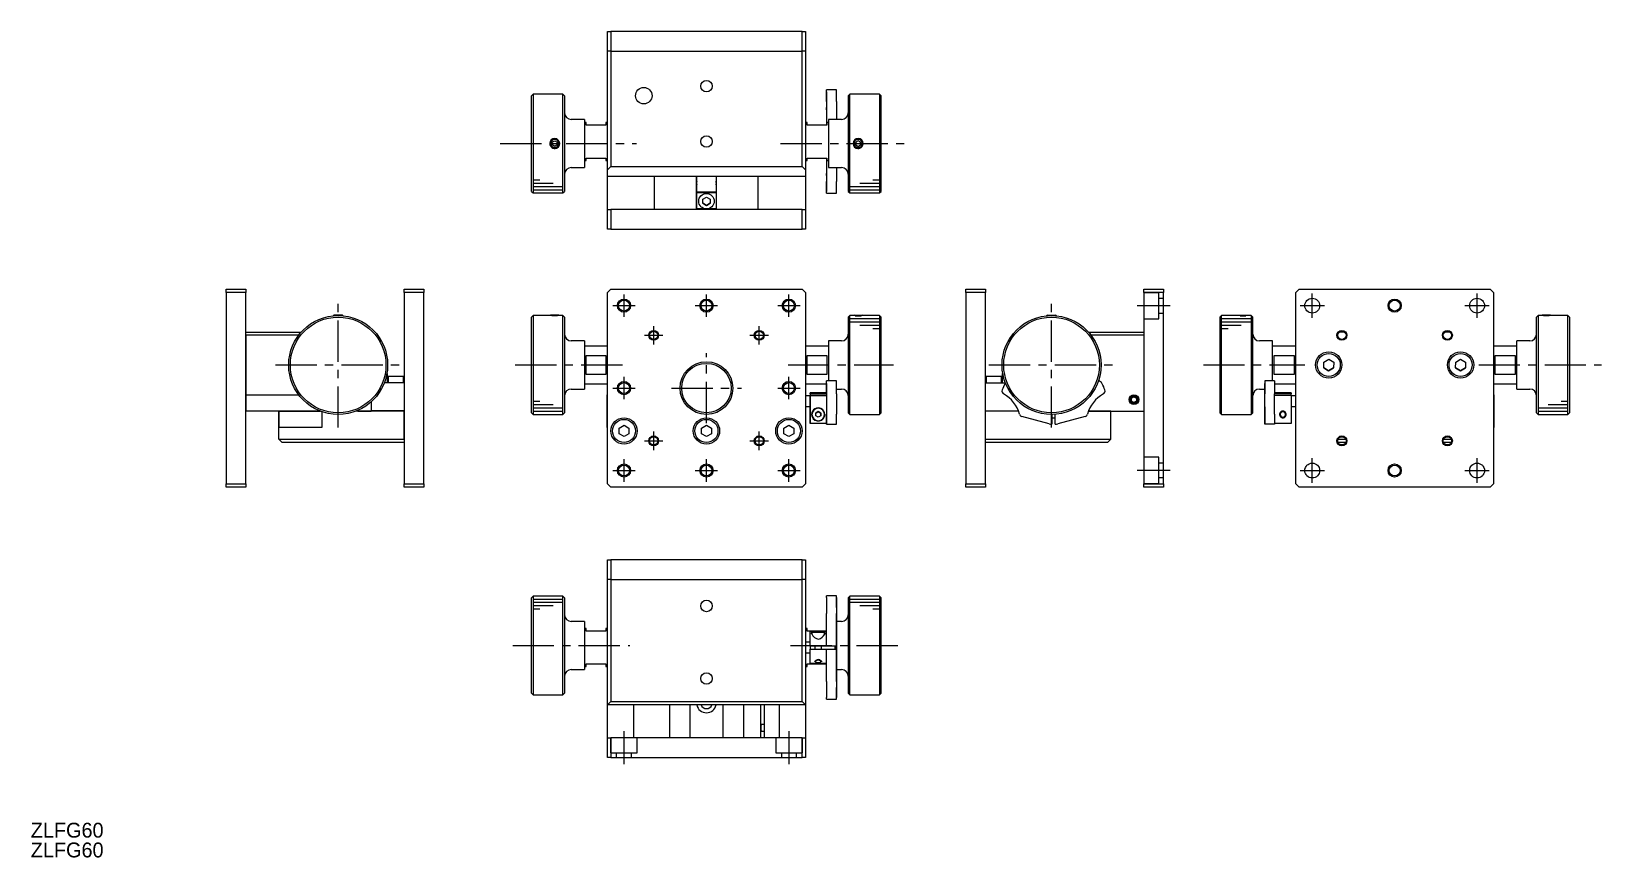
# Model space of a CAD drawing. Extents: x -72 to 404, y 12 to 262.
import ezdxf

# ---------------------------------------------------------------- set-up
doc = ezdxf.new("R2010")
doc.units = 0
doc.header["$LTSCALE"] = 10
doc.linetypes.add('CENTER', pattern=[2, 1.25, -0.25, 0.25, -0.25])
doc.linetypes.add('DASHED', pattern=[3.5, 2, -1.5])
doc.layers.get('0').update_dxf_attribs({"linetype": 'CONTINUOUS'})
doc.layers.add('CENTER', color=1, linetype='CENTER')
doc.styles.get("Standard").update_dxf_attribs({"font": 'FGP教科書体NT-M'})

msp = doc.modelspace()

# ---------------------------------------------------------------- texts
at = {"color": 7}
for p in [(-72.049004, 17.584694), (-72.049004, 11.584694)]:
    msp.add_text('ZLFG60', height=4.5, dxfattribs=at).set_placement(p)

# ---------------------------------------------------------------- linework, layer by layer
at = {"color": 7, "linetype": 'CONTINUOUS'}
for p, q in [((102.833816, 256.058752), (102.833816, 262.058752)), ((102.833816, 262.058752), (103.833816, 262.058752)), ((103.833816, 262.058752), (103.833816, 256.058752)), ((161.833816, 262.058752), (103.833816, 262.058752)), ((161.833816, 256.058752), (161.833816, 262.058752)), ((161.833816, 262.058752), (162.833816, 262.058752)), ((162.833816, 262.058752), (162.833816, 256.058752)), ((102.683816, 256.058752), (102.683816, 234.408752)), ((102.833816, 256.058752), (102.683816, 256.058752)), ((102.833816, 220.058752), (102.833816, 256.058752)), ((103.833816, 256.058752), (102.833816, 256.058752)), ((103.833816, 256.058752), (103.833816, 221.058752)), ((103.833816, 256.058752), (161.833816, 256.058752)), ((161.833816, 221.058752), (161.833816, 256.058752)), ((162.833816, 256.058752), (161.833816, 256.058752)), ((162.833816, 256.058752), (162.833816, 220.058752)), ((80.333816, 243.058752), (79.833816, 242.558752)), ((80.333816, 243.058752), (80.333816, 228.058752)), ((89.333816, 243.058752), (80.333816, 243.058752)), ((89.333816, 213.058752), (89.333816, 243.058752)), ((89.833816, 242.558752), (89.333816, 243.058752)), ((169.233816, 244.238793), (169.233816, 244.294548)), ((169.233816, 243.782198), (169.233816, 244.294548)), ((172.233816, 244.294548), (169.233816, 244.294548)), ((169.233816, 243.441068), (169.233816, 244.238793)), ((169.233816, 243.782198), (169.233816, 239.005759)), ((169.233816, 240.771306), (169.233816, 243.441068)), ((172.233816, 244.238793), (172.233816, 244.294548)), ((172.233816, 243.441068), (172.233816, 244.238793)), ((172.233816, 240.771306), (172.233816, 243.441068)), ((176.333816, 243.058752), (175.833816, 242.558752)), ((176.333816, 213.058752), (176.333816, 243.058752)), ((185.333816, 243.058752), (176.333816, 243.058752)), ((185.333816, 243.058752), (185.333816, 228.058752)), ((185.833816, 242.558752), (185.333816, 243.058752)), ((79.833816, 228.058752), (79.833816, 242.558752)), ((89.833816, 242.558752), (89.833816, 213.558752)), ((169.233816, 240.771306), (169.233816, 233.658752)), ((169.233816, 238.299275), (169.233816, 239.005759)), ((169.233816, 238.299275), (169.233816, 233.658752)), ((172.233816, 240.771306), (172.233816, 235.358752)), ((175.833816, 242.558752), (175.833816, 213.558752)), ((185.833816, 228.058752), (185.833816, 242.558752)), ((95.833816, 235.358752), (91.833816, 235.358752)), ((95.833816, 235.358752), (95.833816, 220.758752)), ((96.333816, 234.408752), (95.833816, 234.408752)), ((96.333816, 233.658752), (96.333816, 234.408752)), ((102.333816, 233.658752), (96.333816, 233.658752)), ((102.333816, 234.408752), (102.333816, 233.658752)), ((102.833816, 234.408752), (102.333816, 234.408752)), ((163.333816, 234.408752), (162.833816, 234.408752)), ((163.333816, 233.658752), (163.333816, 234.408752)), ((169.333816, 233.658752), (163.333816, 233.658752)), ((169.333816, 234.408752), (169.333816, 233.658752)), ((169.833816, 234.408752), (169.333816, 234.408752)), ((169.833816, 235.358752), (169.833816, 220.758752)), ((173.833816, 235.358752), (169.833816, 235.358752)), ((86.083816, 228.491765), (86.833816, 228.924778)), ((86.833816, 228.924778), (87.583816, 228.491765)), ((178.833816, 228.924778), (178.083816, 228.491765)), ((179.583816, 228.491765), (178.833816, 228.924778)), ((79.833816, 213.558752), (79.833816, 228.058752)), ((80.333816, 228.058752), (80.333816, 213.058752)), ((86.083816, 227.62574), (86.083816, 228.491765)), ((86.833816, 227.192727), (86.083816, 227.62574)), ((87.583816, 227.62574), (86.833816, 227.192727)), ((87.583816, 228.491765), (87.583816, 227.62574)), ((178.083816, 228.491765), (178.083816, 227.62574)), ((178.083816, 227.62574), (178.833816, 227.192727)), ((178.833816, 227.192727), (179.583816, 227.62574)), ((179.583816, 227.62574), (179.583816, 228.491765)), ((185.333816, 228.058752), (185.333816, 213.058752)), ((185.833816, 213.558752), (185.833816, 228.058752)), ((91.833816, 220.758752), (95.833816, 220.758752)), ((95.833816, 222.908752), (96.333816, 222.908752)), ((96.333816, 222.908752), (96.333816, 223.658752)), ((96.333816, 223.658752), (102.333816, 223.658752)), ((102.333816, 223.658752), (102.333816, 222.908752)), ((102.333816, 222.908752), (102.833816, 222.908752)), ((102.683816, 222.908752), (102.683816, 222.058752)), ((102.833816, 222.058752), (102.683816, 222.058752)), ((103.833816, 221.058752), (102.833816, 220.058752)), ((102.833816, 218.058752), (102.833816, 220.058752)), ((103.833816, 221.058752), (161.833816, 221.058752)), ((162.833816, 220.058752), (161.833816, 221.058752)), ((162.833816, 222.908752), (163.333816, 222.908752)), ((162.833816, 220.058752), (162.833816, 218.058752)), ((163.333816, 222.908752), (163.333816, 223.658752)), ((163.333816, 223.658752), (169.333816, 223.658752)), ((169.233816, 223.658752), (169.233816, 219.018158)), ((169.233816, 223.658752), (169.233816, 216.546309)), ((169.233816, 218.311687), (169.233816, 219.018158)), ((169.333816, 223.658752), (169.333816, 222.908752)), ((169.333816, 222.908752), (169.833816, 222.908752)), ((169.833816, 220.758752), (173.833816, 220.758752)), ((172.233816, 220.758752), (172.233816, 216.546309)), ((102.833816, 208.058752), (102.833816, 218.058752)), ((162.833816, 218.058752), (102.833816, 218.058752)), ((117.102832, 208.058752), (117.102832, 218.058752)), ((129.833816, 208.058752), (129.833816, 218.058752)), ((129.883816, 213.358752), (129.883816, 218.058752)), ((135.783816, 218.058752), (135.783816, 213.358752)), ((135.833816, 208.058752), (135.833816, 218.058752)), ((148.5648, 208.058752), (148.5648, 218.058752)), ((162.833816, 218.058752), (162.833816, 208.058752)), ((169.233816, 218.311687), (169.233816, 213.53536)), ((169.233816, 213.876546), (169.233816, 216.546309)), ((172.233816, 213.876546), (172.233816, 216.546309)), ((79.833816, 213.558752), (80.333816, 213.058752)), ((80.333816, 213.058752), (89.333816, 213.058752)), ((89.333816, 213.058752), (89.833816, 213.558752)), ((129.883816, 213.358752), (135.783816, 213.358752)), ((129.883816, 213.058752), (129.883816, 213.358752)), ((135.783816, 213.058752), (129.883816, 213.058752)), ((129.883816, 208.258752), (129.883816, 213.058752)), ((131.733816, 211.193838), (132.833816, 211.828923)), ((131.733816, 209.923667), (131.733816, 211.193838)), ((132.833816, 209.288582), (131.733816, 209.923667)), ((131.733816, 209.923667), (132.833816, 209.288582)), ((132.833816, 211.828923), (133.933816, 211.193838)), ((133.933816, 209.923667), (132.833816, 209.288582)), ((132.833816, 209.288582), (133.933816, 209.923667)), ((133.933816, 211.193838), (133.933816, 209.923667)), ((135.783816, 213.358752), (135.783816, 213.058752)), ((135.783816, 213.058752), (135.783816, 208.258752)), ((169.233816, 213.078786), (169.233816, 213.876546)), ((169.233816, 213.023026), (169.233816, 213.53536)), ((169.233816, 213.023026), (169.233816, 213.078786)), ((169.233816, 213.023026), (172.233816, 213.023026)), ((172.233816, 213.078786), (172.233816, 213.876546)), ((172.233816, 213.023026), (172.233816, 213.078786)), ((175.833816, 213.558752), (176.333816, 213.058752)), ((176.333816, 213.058752), (185.333816, 213.058752)), ((185.333816, 213.058752), (185.833816, 213.558752)), ((102.833816, 202.058752), (102.833816, 208.058752)), ((102.833816, 208.058752), (103.833816, 208.058752)), ((103.833816, 208.058752), (103.833816, 202.058752)), ((161.833816, 208.058752), (103.833816, 208.058752)), ((132.351633, 208.258752), (129.883816, 208.258752)), ((135.783816, 208.258752), (133.315998, 208.258752)), ((161.833816, 202.058752), (161.833816, 208.058752)), ((161.833816, 208.058752), (162.833816, 208.058752)), ((162.833816, 208.058752), (162.833816, 202.058752)), ((103.833816, 202.058752), (102.833816, 202.058752)), ((103.833816, 202.058752), (161.833816, 202.058752)), ((162.833816, 202.058752), (161.833816, 202.058752)), ((-12.84067, 183.900316), (-6.84067, 183.900316)), ((-12.84067, 182.900316), (-12.84067, 183.900316)), ((-6.84067, 182.900316), (-12.84067, 182.900316)), ((-12.84067, 182.900316), (-12.84067, 124.900316)), ((-6.84067, 183.900316), (-6.84067, 182.900316)), ((-6.84067, 169.900316), (-6.84067, 182.900316)), ((41.15933, 183.900316), (47.15933, 183.900316)), ((41.15933, 182.900316), (41.15933, 183.900316)), ((47.15933, 182.900316), (41.15933, 182.900316)), ((41.15933, 182.900316), (41.15933, 146.900316)), ((47.15933, 183.900316), (47.15933, 182.900316)), ((47.15933, 124.900316), (47.15933, 182.900316)), ((103.833816, 183.900316), (102.833816, 182.900316)), ((102.833816, 124.900316), (102.833816, 182.900316)), ((103.833816, 183.900316), (161.833816, 183.900316)), ((162.833816, 182.900316), (161.833816, 183.900316)), ((162.833816, 182.900316), (162.833816, 124.900316)), ((211.474043, 183.900316), (217.474043, 183.900316)), ((211.474043, 182.900316), (211.474043, 183.900316)), ((217.474043, 182.900316), (211.474043, 182.900316)), ((211.474043, 182.900316), (211.474043, 124.900316)), ((217.474043, 183.900316), (217.474043, 182.900316)), ((217.474043, 146.900316), (217.474043, 182.900316)), ((265.474043, 183.900316), (271.474043, 183.900316)), ((265.474043, 182.900316), (265.474043, 183.900316)), ((271.474043, 182.900316), (265.474043, 182.900316)), ((265.474043, 182.900316), (265.474043, 169.900316)), ((271.474043, 183.900316), (271.474043, 182.900316)), ((271.474043, 124.900316), (271.474043, 182.900316)), ((312.516842, 183.900316), (311.516842, 182.900316)), ((311.516842, 124.900316), (311.516842, 182.900316)), ((312.516842, 183.900316), (370.516842, 183.900316)), ((371.516842, 182.900316), (370.516842, 183.900316)), ((371.516842, 182.900316), (371.516842, 124.900316)), ((19.90933, 175.975575), (19.65933, 175.850575)), ((19.938771, 175.850575), (19.65933, 175.850575)), ((19.65933, 175.850575), (19.65933, 175.825156)), ((21.15933, 175.975575), (19.90933, 175.975575)), ((22.40933, 175.975575), (21.15933, 175.975575)), ((22.654706, 175.850575), (22.379888, 175.850575)), ((22.65933, 175.850575), (22.40933, 175.975575)), ((22.657274, 175.850575), (22.654706, 175.850575)), ((22.658816, 175.850575), (22.657274, 175.850575)), ((22.65933, 175.850575), (22.658816, 175.850575)), ((22.65933, 175.82518), (22.65933, 175.850575)), ((80.333816, 175.900316), (79.833816, 175.400316)), ((79.833816, 146.400316), (79.833816, 175.400316)), ((80.333816, 175.900316), (80.333816, 145.900316)), ((85.333821, 175.900316), (80.333816, 175.900316)), ((85.583816, 175.975575), (85.433298, 175.900316)), ((88.083816, 175.975575), (85.583816, 175.975575)), ((86.564897, 175.850575), (85.962003, 175.850575)), ((87.103199, 175.850575), (86.564897, 175.850575)), ((87.705546, 175.850575), (87.103199, 175.850575)), ((88.234333, 175.900316), (88.083816, 175.975575)), ((89.333816, 175.900316), (88.333811, 175.900316)), ((89.333816, 145.900316), (89.333816, 175.900316)), ((89.833816, 175.400316), (89.333816, 175.900316)), ((89.833816, 175.400316), (89.833816, 146.400316)), ((176.333816, 175.900316), (175.833816, 175.400316)), ((175.833816, 175.400316), (175.833816, 146.400316)), ((176.333816, 145.900316), (176.333816, 175.900316)), ((177.333821, 175.900316), (176.333816, 175.900316)), ((177.583816, 175.975575), (177.433298, 175.900316)), ((177.583816, 175.975575), (180.083816, 175.975575)), ((177.96205, 175.850575), (178.564432, 175.850575)), ((178.564432, 175.850575), (179.102735, 175.850575)), ((179.102735, 175.850575), (179.705552, 175.850575)), ((180.234333, 175.900316), (180.083816, 175.975575)), ((185.333816, 175.900316), (180.333811, 175.900316)), ((185.333816, 175.900316), (185.333816, 145.900316)), ((185.833816, 175.400316), (185.333816, 175.900316)), ((185.833816, 146.400316), (185.833816, 175.400316)), ((236.224043, 175.975575), (235.974043, 175.850575)), ((235.974043, 175.850575), (235.974557, 175.850575)), ((235.974043, 175.850575), (235.974043, 175.825211)), ((235.974557, 175.850575), (236.253485, 175.850575)), ((236.224043, 175.975575), (237.474043, 175.975575)), ((237.474043, 175.975575), (238.724043, 175.975575)), ((238.694601, 175.850575), (238.974043, 175.850575)), ((238.974043, 175.850575), (238.724043, 175.975575)), ((238.974043, 175.825158), (238.974043, 175.850575)), ((289.016842, 175.900316), (288.516842, 175.400316)), ((288.516842, 175.400316), (288.516842, 146.400316)), ((289.016842, 145.900316), (289.016842, 175.900316)), ((294.016847, 175.900316), (289.016842, 175.900316)), ((294.266842, 175.975575), (294.116324, 175.900316)), ((294.266842, 175.975575), (296.766842, 175.975575)), ((294.645112, 175.850575), (296.388655, 175.850575)), ((296.917359, 175.900316), (296.766842, 175.975575)), ((298.016842, 175.900316), (297.016837, 175.900316)), ((298.016842, 175.900316), (298.016842, 145.900316)), ((298.516842, 175.400316), (298.016842, 175.900316)), ((298.516842, 146.400316), (298.516842, 175.400316)), ((385.016842, 175.900316), (384.516842, 175.400316)), ((384.516842, 146.400316), (384.516842, 175.400316)), ((385.016842, 175.900316), (385.016842, 145.900316)), ((386.016847, 175.900316), (385.016842, 175.900316)), ((386.266842, 175.975575), (386.116324, 175.900316)), ((388.766842, 175.975575), (386.266842, 175.975575)), ((388.388655, 175.850575), (386.645112, 175.850575)), ((388.917359, 175.900316), (388.766842, 175.975575)), ((394.016842, 175.900316), (389.016837, 175.900316)), ((394.016842, 145.900316), (394.016842, 175.900316)), ((394.516842, 175.400316), (394.016842, 175.900316)), ((394.516842, 175.400316), (394.516842, 146.400316)), ((-6.84067, 170.900316), (9.97899, 170.900316)), ((9.15933, 169.900316), (-6.84067, 169.900316)), ((-6.84067, 169.900316), (-6.84067, 151.900316)), ((-6.84067, 151.900316), (-6.84067, 169.900316)), ((95.833816, 168.200316), (91.833816, 168.200316)), ((95.833816, 168.200316), (95.833816, 153.600316)), ((102.833816, 166.650316), (95.833816, 166.650316)), ((169.833816, 166.650316), (162.833816, 166.650316)), ((169.833816, 168.200316), (169.833816, 156.064199)), ((173.833816, 168.200316), (169.833816, 168.200316)), ((248.654383, 170.900316), (265.474043, 170.900316)), ((265.474043, 169.900316), (249.474043, 169.900316)), ((265.474043, 169.900316), (265.474043, 146.900316)), ((265.474043, 169.900316), (265.474043, 146.900316)), ((304.516842, 168.200316), (300.516842, 168.200316)), ((304.516842, 160.900316), (304.516842, 168.200316)), ((311.516842, 166.650316), (304.516842, 166.650316)), ((326.266842, 170.900316), (324.766842, 170.900316)), ((358.266842, 170.900316), (356.766842, 170.900316)), ((378.516842, 166.650316), (371.516842, 166.650316)), ((378.516842, 160.900316), (378.516842, 168.200316)), ((382.516842, 168.200316), (378.516842, 168.200316)), ((96.333816, 158.060862), (96.333816, 163.73977)), ((96.333816, 163.73977), (102.333816, 163.73977)), ((102.333816, 163.73977), (102.333816, 158.060862)), ((163.333816, 163.73977), (169.333816, 163.73977)), ((163.333816, 158.060862), (163.333816, 163.73977)), ((169.333816, 163.73977), (169.333816, 158.060862)), ((305.016842, 163.73977), (311.016842, 163.73977)), ((305.016842, 158.060862), (305.016842, 163.73977)), ((311.016842, 163.73977), (311.016842, 158.060862)), ((320.024747, 161.779891), (321.532528, 162.632296)), ((321.532528, 162.632296), (323.024624, 161.752721)), ((360.024747, 161.779891), (361.532528, 162.632296)), ((361.532528, 162.632296), (363.024624, 161.752721)), ((372.016842, 163.73977), (378.016842, 163.73977)), ((372.016842, 158.060862), (372.016842, 163.73977)), ((378.016842, 163.73977), (378.016842, 158.060862)), ((36.15933, 158.200316), (35.950944, 158.408701)), ((36.15933, 155.500316), (36.15933, 158.200316)), ((41.00933, 157.400316), (36.30933, 157.400316)), ((36.30933, 157.400316), (36.30933, 155.500316)), ((41.00933, 155.500316), (41.00933, 157.400316)), ((102.333816, 158.060862), (96.333816, 158.060862)), ((169.333816, 158.060862), (163.333816, 158.060862)), ((219.974043, 157.400316), (217.624043, 157.400316)), ((217.624043, 157.400316), (217.624043, 155.500316)), ((222.324043, 157.400316), (219.974043, 157.400316)), ((222.324043, 155.500316), (222.324043, 157.400316)), ((222.682428, 158.408701), (222.474043, 158.200316)), ((222.474043, 158.200316), (222.474043, 155.500316)), ((304.516842, 156.064445), (304.516842, 160.900316)), ((311.016842, 158.060862), (305.016842, 158.060862)), ((320.00906, 160.047911), (320.024747, 161.779891)), ((321.501155, 159.168336), (320.00906, 160.047911)), ((320.00906, 160.047911), (321.501155, 159.168336)), ((323.008937, 160.020741), (321.501155, 159.168336)), ((321.501155, 159.168336), (323.008937, 160.020741)), ((323.024624, 161.752721), (323.008937, 160.020741)), ((360.00906, 160.047911), (360.024747, 161.779891)), ((361.501155, 159.168336), (360.00906, 160.047911)), ((360.00906, 160.047911), (361.501155, 159.168336)), ((363.008937, 160.020741), (361.501155, 159.168336)), ((361.501155, 159.168336), (363.008937, 160.020741)), ((363.024624, 161.752721), (363.008937, 160.020741)), ((378.016842, 158.060862), (372.016842, 158.060862)), ((378.516842, 153.600316), (378.516842, 160.900316)), ((41.15933, 155.500316), (35.153614, 155.500316)), ((91.833816, 153.600316), (95.833816, 153.600316)), ((95.833816, 155.150316), (102.833816, 155.150316)), ((162.833816, 155.150316), (169.233816, 155.150316)), ((164.233816, 152.166577), (164.233816, 152.500322)), ((164.233816, 152.166546), (164.233816, 152.500322)), ((169.233816, 152.500322), (164.233816, 152.500322)), ((169.233816, 155.230857), (169.233816, 156.064445)), ((169.233816, 155.265813), (169.233816, 156.064445)), ((172.233816, 156.064445), (169.233816, 156.064445)), ((169.233816, 155.265813), (169.233816, 151.219411)), ((169.233816, 153.333096), (169.233816, 155.230857)), ((169.233816, 152.130807), (169.233816, 153.333096)), ((172.233816, 155.230857), (172.233816, 156.064445)), ((172.233816, 153.333096), (172.233816, 155.230857)), ((172.233816, 153.600316), (173.833816, 153.600316)), ((172.233816, 152.130807), (172.233816, 153.333096)), ((217.474043, 155.500316), (223.463433, 155.500316)), ((300.516842, 153.600316), (302.116842, 153.600316)), ((302.116842, 156.064199), (302.116842, 155.265592)), ((302.116842, 156.064199), (302.116842, 155.230587)), ((305.116842, 156.064199), (302.116842, 156.064199)), ((302.116842, 151.219313), (302.116842, 155.265592)), ((302.116842, 155.230587), (302.116842, 153.332812)), ((302.116842, 153.600316), (302.116842, 153.333096)), ((302.116842, 152.500322), (302.116842, 153.600316)), ((302.116842, 153.333096), (302.116842, 152.500322)), ((302.116842, 153.332812), (302.116842, 152.130531)), ((302.116842, 152.500322), (302.116842, 152.130807)), ((302.116842, 151.219411), (302.116842, 152.500322)), ((302.116842, 152.500322), (302.116842, 152.166577)), ((302.116842, 152.500322), (302.116842, 152.166546)), ((305.116842, 156.064199), (305.116842, 155.230587)), ((305.116842, 155.230587), (305.116842, 153.332812)), ((305.116842, 155.150316), (311.516842, 155.150316)), ((305.116842, 153.332812), (305.116842, 152.130531)), ((310.116842, 152.500322), (305.116842, 152.500322)), ((310.116842, 152.500322), (310.116842, 152.166546)), ((371.516842, 155.150316), (378.516842, 155.150316)), ((378.516842, 153.600316), (382.516842, 153.600316)), ((-6.84067, 146.900316), (-6.84067, 151.900316)), ((-6.84067, 151.900316), (9.15933, 151.900316)), ((-6.84067, 151.900316), (-6.84067, 146.900316)), ((31.15933, 149.719976), (31.15933, 146.900316)), ((102.683816, 146.900316), (102.683816, 151.900316)), ((102.683816, 151.900316), (102.683816, 146.900316)), ((102.833816, 151.900316), (102.683816, 151.900316)), ((164.233816, 151.521316), (162.833816, 151.521316)), ((162.833816, 148.279316), (164.233816, 148.279316)), ((164.233816, 152.166577), (164.233816, 151.623249)), ((164.233816, 152.166577), (169.233816, 152.166577)), ((164.233816, 152.166546), (164.233816, 151.650316)), ((164.233816, 151.650322), (164.233816, 148.223275)), ((164.233816, 151.623249), (169.233816, 151.623249)), ((164.233816, 143.176716), (164.233816, 151.623249)), ((164.233816, 148.223275), (164.233816, 143.176716)), ((164.233816, 143.176706), (164.233816, 148.150316)), ((164.233816, 143.176706), (164.233816, 148.150316)), ((169.233816, 152.130807), (169.233816, 146.011984)), ((169.233816, 151.623249), (169.233816, 143.176716)), ((169.233816, 151.623249), (169.233816, 151.219411)), ((172.233816, 152.130807), (172.233816, 146.011984)), ((261.724043, 150.833328), (262.474043, 151.266341)), ((261.724043, 149.967303), (261.724043, 150.833328)), ((262.474043, 149.53429), (261.724043, 149.967303)), ((262.474043, 151.266341), (263.224043, 150.833328)), ((263.224043, 149.967303), (262.474043, 149.53429)), ((263.224043, 150.833328), (263.224043, 149.967303)), ((302.116842, 151.219411), (302.116842, 152.166577)), ((302.116842, 151.219313), (302.116842, 152.166546)), ((302.116842, 150.006729), (302.116842, 152.130807)), ((302.116842, 146.011795), (302.116842, 152.130531)), ((302.116842, 148.223266), (302.116842, 151.650322)), ((302.116842, 148.223275), (302.116842, 151.650322)), ((302.116842, 146.011984), (302.116842, 150.006729)), ((302.116842, 148.223275), (302.116842, 142.925389)), ((302.116842, 142.92538), (302.116842, 148.223266)), ((310.116842, 152.166546), (305.116842, 152.166546)), ((305.116842, 146.011795), (305.116842, 152.130531)), ((310.116842, 151.623195), (305.116842, 151.623195)), ((310.116842, 151.623195), (310.116842, 152.166546)), ((310.116842, 151.623195), (310.116842, 143.176706)), ((311.516842, 151.521316), (310.116842, 151.521316)), ((310.116842, 148.279316), (311.516842, 148.279316)), ((371.516842, 151.900316), (371.666842, 151.900316)), ((371.666842, 146.900316), (371.666842, 151.900316)), ((-4.84067, 146.900316), (-6.84067, 146.900316)), ((-6.84067, 124.900316), (-6.84067, 146.900316)), ((-3.84067, 146.900316), (-4.84067, 146.900316)), ((-2.84067, 146.900316), (-3.84067, 146.900316)), ((-1.84067, 146.900316), (-2.84067, 146.900316)), ((-0.84067, 146.900316), (-1.84067, 146.900316)), ((0.15933, 146.900316), (-0.84067, 146.900316)), ((1.15933, 146.900316), (0.15933, 146.900316)), ((2.15933, 146.900316), (1.15933, 146.900316)), ((3.14933, 146.900316), (2.15933, 146.900316)), ((3.15933, 146.900316), (3.14933, 146.900316)), ((3.15933, 141.900316), (3.15933, 146.900316)), ((3.15933, 146.900316), (3.16933, 146.900316)), ((3.15933, 146.900316), (3.15933, 141.900316)), ((4.15933, 146.900316), (3.15933, 146.900316)), ((3.16933, 146.900316), (4.14933, 146.900316)), ((4.14933, 146.900316), (4.15933, 146.900316)), ((4.15933, 146.900316), (4.16933, 146.900316)), ((5.14933, 146.900316), (4.15933, 146.900316)), ((4.16933, 146.900316), (5.14933, 146.900316)), ((5.14933, 146.900316), (5.15933, 146.900316)), ((5.15933, 146.900316), (5.14933, 146.900316)), ((5.15933, 146.900316), (5.16933, 146.900316)), ((5.16933, 146.900316), (5.15933, 146.900316)), ((5.16933, 146.900316), (6.05933, 146.900316)), ((6.04933, 146.900316), (5.16933, 146.900316)), ((6.05933, 146.900316), (6.04933, 146.900316)), ((6.05933, 146.900316), (6.14933, 146.900316)), ((6.06933, 146.900316), (6.05933, 146.900316)), ((6.15933, 146.900316), (6.06933, 146.900316)), ((6.14933, 146.900316), (6.15933, 146.900316)), ((6.15933, 146.900316), (6.16933, 146.900316)), ((6.94933, 146.900316), (6.15933, 146.900316)), ((6.16933, 146.900316), (6.95933, 146.900316)), ((6.95933, 146.900316), (6.94933, 146.900316)), ((6.95933, 146.900316), (7.14933, 146.900316)), ((6.96933, 146.900316), (6.95933, 146.900316)), ((7.15933, 146.900316), (6.96933, 146.900316)), ((7.14933, 146.900316), (7.15933, 146.900316)), ((7.15933, 146.900316), (7.16933, 146.900316)), ((7.84933, 146.900316), (7.15933, 146.900316)), ((7.16933, 146.900316), (7.85933, 146.900316)), ((7.85933, 146.900316), (7.84933, 146.900316)), ((7.85933, 146.900316), (8.14933, 146.900316)), ((7.86933, 146.900316), (7.85933, 146.900316)), ((8.15933, 146.900316), (7.86933, 146.900316)), ((8.14933, 146.900316), (8.15933, 146.900316)), ((8.15933, 146.900316), (8.16933, 146.900316)), ((8.74933, 146.900316), (8.15933, 146.900316)), ((8.16933, 146.900316), (8.75933, 146.900316)), ((8.75933, 146.900316), (8.74933, 146.900316)), ((8.75933, 146.900316), (9.14933, 146.900316)), ((8.76933, 146.900316), (8.75933, 146.900316)), ((9.15933, 146.900316), (8.76933, 146.900316)), ((9.14933, 146.900316), (9.15933, 146.900316)), ((9.15933, 146.900316), (9.16933, 146.900316)), ((9.64933, 146.900316), (9.15933, 146.900316)), ((9.16933, 146.900316), (9.65933, 146.900316)), ((9.65933, 146.900316), (9.64933, 146.900316)), ((9.65933, 146.900316), (10.14933, 146.900316)), ((9.66933, 146.900316), (9.65933, 146.900316)), ((10.15933, 146.900316), (9.66933, 146.900316)), ((10.14933, 146.900316), (10.15933, 146.900316)), ((10.15933, 146.900316), (10.16933, 146.900316)), ((10.54933, 146.900316), (10.15933, 146.900316)), ((10.16933, 146.900316), (10.55933, 146.900316)), ((10.55933, 146.900316), (10.54933, 146.900316)), ((10.55933, 146.900316), (11.14933, 146.900316)), ((10.56933, 146.900316), (10.55933, 146.900316)), ((11.15933, 146.900316), (10.56933, 146.900316)), ((11.14933, 146.900316), (11.15933, 146.900316)), ((11.15933, 146.900316), (11.16933, 146.900316)), ((11.44933, 146.900316), (11.15933, 146.900316)), ((11.16933, 146.900316), (11.45933, 146.900316)), ((11.45933, 146.900316), (11.44933, 146.900316)), ((11.45933, 146.900316), (12.14933, 146.900316)), ((11.46933, 146.900316), (11.45933, 146.900316)), ((12.15933, 146.900316), (11.46933, 146.900316)), ((12.14933, 146.900316), (12.15933, 146.900316)), ((12.15933, 146.900316), (12.16933, 146.900316)), ((12.34933, 146.900316), (12.15933, 146.900316)), ((12.16933, 146.900316), (12.35933, 146.900316)), ((12.35933, 146.900316), (12.34933, 146.900316)), ((12.35933, 146.900316), (13.14933, 146.900316)), ((12.36933, 146.900316), (12.35933, 146.900316)), ((13.15933, 146.900316), (12.36933, 146.900316)), ((13.14933, 146.900316), (13.15933, 146.900316)), ((13.15933, 146.900316), (13.16933, 146.900316)), ((13.24933, 146.900316), (13.15933, 146.900316)), ((13.16933, 146.900316), (13.25933, 146.900316)), ((13.25933, 146.900316), (13.24933, 146.900316)), ((13.25933, 146.900316), (14.14933, 146.900316)), ((13.26933, 146.900316), (13.25933, 146.900316)), ((14.14933, 146.900316), (13.26933, 146.900316)), ((14.14933, 146.900316), (14.15933, 146.900316)), ((14.15933, 146.900316), (14.14933, 146.900316)), ((14.15933, 146.900316), (14.16933, 146.900316)), ((14.16933, 146.900316), (14.15933, 146.900316)), ((14.16933, 146.900316), (15.14933, 146.900316)), ((15.15933, 146.900316), (14.16933, 146.900316)), ((15.14933, 146.900316), (15.15933, 146.900316)), ((15.15933, 146.900316), (15.16933, 146.900316)), ((15.774165, 146.900316), (15.15933, 146.900316)), ((15.16933, 146.900316), (15.774165, 146.900316)), ((16.15933, 146.75818), (16.15933, 141.900316)), ((27.15933, 146.900316), (26.544494, 146.900316)), ((27.15933, 147.152589), (27.15933, 146.900316)), ((31.15933, 146.900316), (27.16933, 146.900316)), ((27.16933, 146.900316), (31.15933, 146.900316)), ((41.15933, 147.000316), (31.15933, 147.000316)), ((41.15933, 146.900316), (31.15933, 146.900316)), ((41.15933, 138.400316), (41.15933, 146.900316)), ((41.15933, 146.900316), (41.15933, 138.400316)), ((79.833816, 146.400316), (80.333816, 145.900316)), ((80.333816, 145.900316), (89.333816, 145.900316)), ((89.333816, 145.900316), (89.833816, 146.400316)), ((102.683816, 141.900316), (102.683816, 146.900316)), ((102.683816, 146.900316), (102.683816, 141.900316)), ((102.833816, 146.900316), (102.683816, 146.900316)), ((169.233816, 143.176716), (164.233816, 143.176716)), ((165.983816, 146.333376), (166.733816, 146.766388)), ((166.733816, 146.766379), (165.983816, 146.333367)), ((165.983816, 145.46735), (165.983816, 146.333376)), ((166.733816, 145.034338), (165.983816, 145.46735)), ((166.733816, 146.766388), (167.483816, 146.333376)), ((167.483816, 146.333367), (166.733816, 146.766379)), ((167.483816, 145.46735), (166.733816, 145.034338)), ((167.483816, 146.333376), (167.483816, 145.46735)), ((167.483816, 145.467341), (167.483816, 146.333367)), ((169.233816, 145.307209), (169.233816, 146.011984)), ((169.233816, 143.070705), (169.233816, 145.307209)), ((169.233816, 143.176716), (169.233816, 142.925389)), ((169.233816, 142.925389), (169.233816, 143.070705)), ((169.233816, 142.925389), (172.233816, 142.925389)), ((172.233816, 145.307209), (172.233816, 146.011984)), ((172.233816, 143.070705), (172.233816, 145.307209)), ((172.233816, 142.925389), (172.233816, 143.070705)), ((175.833816, 146.400316), (176.333816, 145.900316)), ((176.333816, 145.900316), (185.333816, 145.900316)), ((185.333816, 145.900316), (185.833816, 146.400316)), ((217.474043, 147.000316), (227.403585, 147.000316)), ((227.441557, 146.900316), (217.474043, 146.900316)), ((217.474043, 138.400316), (217.474043, 146.900316)), ((217.474043, 138.400316), (217.474043, 146.900316)), ((236.779891, 143.070705), (228.433448, 145.307209)), ((237.574012, 145.900649), (237.573985, 142.925389)), ((237.574003, 144.900326), (238.573984, 144.900317)), ((238.573985, 142.92538), (238.574013, 145.940701)), ((238.573985, 142.92538), (238.573988, 143.176706)), ((238.573988, 143.176706), (238.574003, 144.900317)), ((247.714566, 145.307033), (239.368082, 143.070681)), ((255.474043, 146.900316), (248.706559, 146.900316)), ((248.706559, 146.900316), (255.474043, 146.900316)), ((255.474043, 138.400316), (255.474043, 146.900316)), ((255.474043, 146.900316), (265.474043, 146.900316)), ((265.474043, 146.900316), (265.474043, 124.900316)), ((288.516842, 146.400316), (289.016842, 145.900316)), ((289.016842, 145.900316), (298.016842, 145.900316)), ((298.016842, 145.900316), (298.516842, 146.400316)), ((302.116842, 146.011984), (302.116842, 145.307209)), ((302.116842, 146.011795), (302.116842, 145.307033)), ((302.116842, 143.070705), (302.116842, 145.307209)), ((302.116842, 145.307033), (302.116842, 143.070681)), ((302.116842, 143.070705), (302.116842, 142.925389)), ((302.116842, 143.070681), (302.116842, 142.92538)), ((305.116842, 142.92538), (302.116842, 142.92538)), ((305.116842, 146.011795), (305.116842, 145.307033)), ((305.116842, 145.307033), (305.116842, 143.070681)), ((310.116842, 143.176706), (305.116842, 143.176706)), ((305.116842, 143.070681), (305.116842, 142.92538)), ((306.616842, 145.900229), (306.625118, 145.772288)), ((306.760923, 145.383199), (306.820066, 145.296042)), ((306.818015, 145.943382), (306.816842, 145.900283)), ((306.816842, 145.900283), (306.817714, 145.862989)), ((306.817714, 145.862989), (306.820314, 145.82588)), ((306.821544, 145.986657), (306.818015, 145.943382)), ((306.820066, 145.296042), (306.891435, 145.212072)), ((306.820314, 145.82588), (306.824615, 145.789053)), ((306.827443, 146.029928), (306.821544, 145.986657)), ((306.824615, 145.789053), (306.830591, 145.752604)), ((306.835724, 146.073015), (306.827443, 146.029928)), ((306.830591, 145.752604), (306.838476, 145.715505)), ((306.846401, 146.115738), (306.835724, 146.073015)), ((306.838476, 145.715505), (306.848098, 145.678864)), ((306.855654, 146.14643), (306.846401, 146.115738)), ((306.848098, 145.678864), (306.859423, 145.642772)), ((306.866183, 146.176876), (306.855654, 146.14643)), ((306.859423, 145.642772), (306.872415, 145.607318)), ((306.877976, 146.206997), (306.866183, 146.176876)), ((306.872415, 145.607318), (306.886618, 145.573528)), ((306.891023, 146.236713), (306.877976, 146.206997)), ((306.886618, 145.573528), (306.902372, 145.540385)), ((306.90495, 146.265255), (306.891023, 146.236713)), ((306.891435, 145.212072), (306.972655, 145.135483)), ((306.902372, 145.540385), (306.919644, 145.507968)), ((306.920072, 146.293351), (306.90495, 146.265255)), ((306.919644, 145.507968), (306.938401, 145.476353)), ((306.936361, 146.320925), (306.920072, 146.293351)), ((306.953791, 146.347901), (306.936361, 146.320925)), ((306.938401, 145.476353), (306.959247, 145.444691)), ((306.972334, 146.374206), (306.953791, 146.347901)), ((306.959247, 145.444691), (306.981661, 145.413932)), ((306.992004, 146.39985), (306.972334, 146.374206)), ((306.972655, 145.135483), (307.063013, 145.067656)), ((306.981661, 145.413932), (307.005603, 145.384161)), ((307.012758, 146.42476), (306.992004, 146.39985)), ((307.005603, 145.384161), (307.031031, 145.355469)), ((307.034554, 146.448861), (307.012758, 146.42476)), ((307.031031, 145.355469), (307.057144, 145.328679)), ((307.056759, 146.47151), (307.034554, 146.448861)), ((307.079926, 146.493335), (307.056759, 146.47151)), ((307.057144, 145.328679), (307.084669, 145.302971)), ((307.063013, 145.067656), (307.171108, 145.005193)), ((307.104002, 146.514276), (307.079926, 146.493335)), ((307.084669, 145.302971), (307.11355, 145.278439)), ((307.128932, 146.534271), (307.104002, 146.514276)), ((307.11355, 145.278439), (307.143733, 145.255175)), ((307.155179, 146.553628), (307.128932, 146.534271)), ((307.143733, 145.255175), (307.169807, 145.236845)), ((307.182275, 146.571952), (307.155179, 146.553628)), ((307.169807, 145.236845), (307.196796, 145.219443)), ((307.171108, 145.005193), (307.288957, 144.955586)), ((307.210148, 146.589189), (307.182275, 146.571952)), ((307.196796, 145.219443), (307.224649, 145.203027)), ((307.238727, 146.605283), (307.210148, 146.589189)), ((307.224649, 145.203027), (307.25331, 145.187659)), ((307.267172, 146.619812), (307.238727, 146.605283)), ((307.25331, 145.187659), (307.282726, 145.173398)), ((307.29624, 146.633224), (307.267172, 146.619812)), ((307.282726, 145.173398), (307.308073, 145.162276)), ((307.288957, 144.955586), (307.40957, 144.922084)), ((307.325856, 146.64548), (307.29624, 146.633224)), ((307.308073, 145.162276), (307.333947, 145.151978)), ((307.355946, 146.656543), (307.325856, 146.64548)), ((307.333947, 145.151978), (307.360297, 145.142539)), ((307.387381, 146.666663), (307.355946, 146.656543)), ((307.360297, 145.142539), (307.387071, 145.133993)), ((307.387071, 145.133993), (307.415016, 145.126167)), ((307.419263, 146.675492), (307.387381, 146.666663)), ((307.40957, 144.922084), (307.533317, 144.90386)), ((307.415016, 145.126167), (307.443375, 145.119325)), ((307.451506, 146.683005), (307.419263, 146.675492)), ((307.443375, 145.119325), (307.472073, 145.113497)), ((307.484021, 146.689177), (307.451506, 146.683005)), ((307.472073, 145.113497), (307.501032, 145.108714)), ((307.515853, 146.693877), (307.484021, 146.689177)), ((307.501032, 145.108714), (307.52947, 145.105075)), ((307.547887, 146.697298), (307.515853, 146.693877)), ((307.52947, 145.105075), (307.558105, 145.102451)), ((307.533317, 144.90386), (307.616842, 144.900288)), ((307.58004, 146.69943), (307.547887, 146.697298)), ((307.558105, 145.102451), (307.586856, 145.100852)), ((307.612229, 146.700267), (307.58004, 146.69943)), ((307.586856, 145.100852), (307.615638, 145.100288)), ((307.64573, 146.699755), (307.612229, 146.700267)), ((307.615638, 145.100288), (307.645379, 145.100799)), ((307.645379, 145.100799), (307.675091, 145.102416)), ((307.679208, 146.69784), (307.64573, 146.699755)), ((307.675091, 145.102416), (307.704681, 145.105127)), ((307.71257, 146.694529), (307.679208, 146.69784)), ((307.704681, 145.105127), (307.734058, 145.108921)), ((307.745721, 146.689831), (307.71257, 146.694529)), ((307.734058, 145.108921), (307.769692, 145.115041)), ((307.777685, 146.683941), (307.745721, 146.689831)), ((307.769692, 145.115041), (307.804952, 145.122759)), ((307.809394, 146.676756), (307.777685, 146.683941)), ((307.804952, 145.122759), (307.83971, 145.132011)), ((307.840764, 146.6683), (307.809394, 146.676756)), ((307.83971, 145.132011), (307.873842, 145.142734)), ((307.871712, 146.658595), (307.840764, 146.6683)), ((307.904191, 146.646889), (307.871712, 146.658595)), ((307.873842, 145.142734), (307.90722, 145.154864)), ((307.936129, 146.633796), (307.904191, 146.646889)), ((307.90722, 145.154864), (307.939717, 145.168336)), ((307.967434, 146.619363), (307.936129, 146.633796)), ((307.939717, 145.168336), (307.97356, 145.18423)), ((307.998013, 146.603636), (307.967434, 146.619363)), ((307.97356, 145.18423), (308.006449, 145.201597)), ((308.026948, 146.587163), (307.998013, 146.603636)), ((308.006449, 145.201597), (308.038308, 145.220348)), ((308.055148, 146.569517), (308.026948, 146.587163)), ((308.038308, 145.220348), (308.069062, 145.240395)), ((308.082542, 146.550756), (308.055148, 146.569517)), ((308.069062, 145.240395), (308.098636, 145.261648)), ((308.109054, 146.530936), (308.082542, 146.550756)), ((308.098636, 145.261648), (308.126954, 145.284018)), ((308.137422, 146.507725), (308.109054, 146.530936)), ((308.126954, 145.284018), (308.158485, 145.311551)), ((308.164653, 146.483282), (308.137422, 146.507725)), ((308.158485, 145.311551), (308.188401, 145.340567)), ((308.190667, 146.4577), (308.164653, 146.483282)), ((308.188401, 145.340567), (308.216641, 145.370951)), ((308.215386, 146.431077), (308.190667, 146.4577)), ((308.238047, 146.404362), (308.215386, 146.431077)), ((308.216641, 145.370951), (308.243149, 145.402588)), ((308.259465, 146.376752), (308.238047, 146.404362)), ((308.243149, 145.402588), (308.267866, 145.435363)), ((308.279592, 146.34834), (308.259465, 146.376752)), ((308.267866, 145.435363), (308.290735, 145.46916)), ((308.298377, 146.31922), (308.279592, 146.34834)), ((308.290735, 145.46916), (308.314788, 145.509301)), ((308.318133, 146.285225), (308.298377, 146.31922)), ((308.314788, 145.509301), (308.336427, 145.550721)), ((308.336137, 146.250423), (308.318133, 146.285225)), ((308.35235, 146.214955), (308.336137, 146.250423)), ((308.336427, 145.550721), (308.355583, 145.593262)), ((308.366734, 146.17896), (308.35235, 146.214955)), ((308.355583, 145.593262), (308.368604, 145.626696)), ((308.378894, 146.143738), (308.366734, 146.17896)), ((308.368604, 145.626696), (308.380129, 145.660727)), ((308.389364, 146.108125), (308.378894, 146.143738)), ((308.380129, 145.660727), (308.390128, 145.69528)), ((308.398139, 146.072237), (308.389364, 146.108125)), ((308.390128, 145.69528), (308.39857, 145.730278)), ((308.405213, 146.036189), (308.398139, 146.072237)), ((308.39857, 145.730278), (308.405657, 145.76699)), ((308.410974, 145.996968), (308.405213, 146.036189)), ((308.405657, 145.76699), (308.411037, 145.804128)), ((308.414774, 145.957659), (308.410974, 145.996968)), ((308.411037, 145.804128), (308.414683, 145.841594)), ((308.414683, 145.841594), (308.416566, 145.879288)), ((308.416633, 145.918389), (308.414774, 145.957659)), ((308.416566, 145.879288), (308.416842, 145.900265)), ((308.416842, 145.900265), (308.416633, 145.918389)), ((371.516842, 146.900316), (371.666842, 146.900316)), ((371.666842, 141.900316), (371.666842, 146.900316)), ((384.516842, 146.400316), (385.016842, 145.900316)), ((385.016842, 145.900316), (394.016842, 145.900316)), ((394.016842, 145.900316), (394.516842, 146.400316)), ((16.15933, 141.900316), (3.15933, 141.900316)), ((3.15933, 138.400316), (3.15933, 141.900316)), ((3.15933, 138.400316), (41.15933, 138.400316)), ((4.15933, 137.400316), (3.15933, 138.400316)), ((41.15933, 138.400316), (41.15933, 124.900316)), ((102.833816, 141.900316), (102.683816, 141.900316)), ((106.333816, 141.766341), (107.833816, 142.632367)), ((106.333816, 140.03429), (106.333816, 141.766341)), ((107.833816, 139.168265), (106.333816, 140.03429)), ((107.833816, 142.632367), (109.333816, 141.766341)), ((109.333816, 140.03429), (107.833816, 139.168265)), ((109.333816, 141.766341), (109.333816, 140.03429)), ((131.333816, 141.766341), (132.833816, 142.632367)), ((131.333816, 140.03429), (131.333816, 141.766341)), ((132.833816, 139.168265), (131.333816, 140.03429)), ((132.833816, 142.632367), (134.333816, 141.766341)), ((134.333816, 140.03429), (132.833816, 139.168265)), ((134.333816, 141.766341), (134.333816, 140.03429)), ((156.333816, 141.766341), (157.833816, 142.632367)), ((156.333816, 140.03429), (156.333816, 141.766341)), ((157.833816, 139.168265), (156.333816, 140.03429)), ((157.833816, 142.632367), (159.333816, 141.766341)), ((159.333816, 140.03429), (157.833816, 139.168265)), ((159.333816, 141.766341), (159.333816, 140.03429)), ((217.474043, 138.400316), (255.474043, 138.400316)), ((217.474043, 124.900316), (217.474043, 138.400316)), ((255.474043, 138.400316), (254.474043, 137.400316)), ((324.371198, 138.400316), (326.662486, 138.400316)), ((356.371198, 138.400316), (358.662486, 138.400316)), ((371.516842, 141.900316), (371.666842, 141.900316)), ((41.15933, 137.400316), (4.15933, 137.400316)), ((254.474043, 137.400316), (217.474043, 137.400316)), ((326.662486, 137.400316), (324.371198, 137.400316)), ((358.662486, 137.400316), (356.371198, 137.400316)), ((-12.84067, 124.900316), (-6.84067, 124.900316)), ((-12.84067, 123.900316), (-12.84067, 124.900316)), ((-6.84067, 123.900316), (-12.84067, 123.900316)), ((-6.84067, 124.900316), (-6.84067, 123.900316)), ((41.15933, 124.900316), (47.15933, 124.900316)), ((41.15933, 123.900316), (41.15933, 124.900316)), ((47.15933, 123.900316), (41.15933, 123.900316)), ((47.15933, 124.900316), (47.15933, 123.900316)), ((102.833816, 124.900316), (103.833816, 123.900316)), ((161.833816, 123.900316), (103.833816, 123.900316)), ((161.833816, 123.900316), (162.833816, 124.900316)), ((211.474043, 124.900316), (217.474043, 124.900316)), ((211.474043, 123.900316), (211.474043, 124.900316)), ((217.474043, 123.900316), (211.474043, 123.900316)), ((217.474043, 124.900316), (217.474043, 123.900316)), ((265.474043, 124.900316), (271.474043, 124.900316)), ((265.474043, 123.900316), (265.474043, 124.900316)), ((271.474043, 123.900316), (265.474043, 123.900316)), ((271.474043, 124.900316), (271.474043, 123.900316)), ((311.516842, 124.900316), (312.516842, 123.900316)), ((370.516842, 123.900316), (312.516842, 123.900316)), ((370.516842, 123.900316), (371.516842, 124.900316)), ((102.833816, 95.833957), (102.833816, 101.833957)), ((102.833816, 101.833957), (103.833816, 101.833957)), ((103.833816, 101.833957), (103.833816, 95.833957)), ((161.833816, 101.833957), (103.833816, 101.833957)), ((161.833816, 95.833957), (161.833816, 101.833957)), ((161.833816, 101.833957), (162.833816, 101.833957)), ((162.833816, 101.833957), (162.833816, 95.833957)), ((102.833816, 57.833957), (102.833816, 95.833957)), ((103.833816, 95.833957), (102.833816, 95.833957)), ((103.833816, 95.833957), (103.833816, 58.833957)), ((103.833816, 95.833957), (161.833816, 95.833957)), ((161.833816, 58.833957), (161.833816, 95.833957)), ((162.833816, 95.833957), (161.833816, 95.833957)), ((162.833816, 95.833957), (162.833816, 57.833957)), ((80.333816, 90.833957), (79.833816, 90.333957)), ((80.333816, 90.833957), (80.333816, 60.833957)), ((89.333816, 90.833957), (80.333816, 90.833957)), ((89.333816, 75.833957), (89.333816, 90.833957)), ((89.833816, 90.333957), (89.333816, 90.833957)), ((169.233816, 90.35735), (169.233816, 90.869684)), ((172.233816, 90.869684), (169.233816, 90.869684)), ((172.233816, 90.35735), (172.233816, 90.869684)), ((172.233816, 90.813923), (172.233816, 90.869684)), ((172.233816, 90.016163), (172.233816, 90.813923)), ((176.333816, 90.833957), (175.833816, 90.333957)), ((176.333816, 75.833957), (176.333816, 90.833957)), ((185.333816, 90.833957), (176.333816, 90.833957)), ((185.333816, 90.833957), (185.333816, 60.833957)), ((185.833816, 90.333957), (185.333816, 90.833957)), ((79.833816, 61.333957), (79.833816, 90.333957)), ((89.833816, 90.333957), (89.833816, 75.833957)), ((169.233816, 90.35735), (169.233816, 85.581023)), ((172.233816, 90.35735), (172.233816, 85.581023)), ((172.233816, 87.3464), (172.233816, 90.016163)), ((172.233816, 87.3464), (172.233816, 76.954162)), ((175.833816, 90.333957), (175.833816, 75.833957)), ((185.833816, 61.333957), (185.833816, 90.333957)), ((95.833816, 83.133957), (91.833816, 83.133957)), ((95.833816, 83.133957), (95.833816, 68.533957)), ((96.333816, 80.983957), (95.833816, 80.983957)), ((96.333816, 80.233957), (96.333816, 80.983957)), ((102.333816, 80.983957), (102.333816, 80.233957)), ((102.683816, 80.983957), (102.333816, 80.983957)), ((102.833816, 81.833957), (102.683816, 81.833957)), ((102.683816, 81.833957), (102.683816, 79.833957)), ((163.333816, 80.983957), (162.833816, 80.983957)), ((163.333816, 80.233957), (163.333816, 80.983957)), ((169.233816, 84.874552), (169.233816, 85.581023)), ((169.233816, 76.528109), (169.233816, 84.874552)), ((172.233816, 84.874552), (172.233816, 85.581023)), ((172.233816, 76.528109), (172.233816, 84.874552)), ((173.833816, 83.133957), (172.233816, 83.133957)), ((102.333816, 80.233957), (96.333816, 80.233957)), ((102.683816, 79.833957), (102.683816, 78.833957)), ((102.683816, 78.833957), (102.683816, 77.833957)), ((102.683816, 77.833957), (102.683816, 76.833957)), ((102.683816, 76.833957), (102.683816, 75.833957)), ((164.233816, 76.854957), (162.833816, 76.854957)), ((169.233816, 80.233957), (163.333816, 80.233957)), ((164.233816, 75.734013), (164.233816, 79.983969)), ((166.73105, 79.983969), (164.233816, 79.983969)), ((164.733816, 79.542379), (164.811326, 79.757702)), ((164.734589, 79.516159), (164.733816, 79.542379)), ((164.756966, 79.388113), (164.734589, 79.516159)), ((164.811326, 79.757702), (164.91389, 79.837473)), ((168.633816, 79.733988), (164.833816, 79.733988)), ((164.833816, 79.733988), (164.833816, 79.193777)), ((164.91389, 79.837473), (165.039359, 79.890534)), ((169.233816, 79.983969), (166.73105, 79.983969)), ((168.389932, 79.901992), (168.510834, 79.859037)), ((168.510834, 79.859037), (168.607124, 79.80277)), ((168.607124, 79.80277), (168.666257, 79.746029)), ((168.633816, 79.193111), (168.633816, 79.733988)), ((168.666257, 79.746029), (168.733816, 79.54241)), ((168.715138, 79.405005), (168.682395, 79.303029)), ((168.733816, 79.54241), (168.715138, 79.405005)), ((169.233816, 75.734015), (169.233816, 76.528109)), ((172.233816, 76.983951), (172.233816, 75.733966)), ((172.233816, 76.983951), (172.233816, 75.733966)), ((172.233816, 75.733966), (172.233816, 76.954162)), ((172.233816, 75.734015), (172.233816, 76.528109)), ((89.333816, 60.833957), (89.333816, 75.833957)), ((89.833816, 75.833957), (89.833816, 61.333957)), ((102.683816, 75.833957), (102.683816, 74.833957)), ((102.683816, 74.833957), (102.683816, 73.833957)), ((102.683816, 73.833957), (102.683816, 72.833957)), ((102.683816, 72.833957), (102.683816, 71.833957)), ((102.683816, 71.833957), (102.683816, 70.843957)), ((162.833816, 73.612957), (164.233816, 73.612957)), ((169.233816, 75.734013), (164.233816, 75.734013)), ((164.233816, 75.733966), (165.733816, 75.733966)), ((164.233816, 75.730983), (164.233816, 75.233957)), ((164.233816, 75.233957), (164.233816, 74.734013)), ((164.233816, 70.483969), (164.233816, 74.734013)), ((164.233816, 74.734013), (169.233816, 74.734013)), ((165.733816, 75.733983), (165.583816, 75.733988)), ((165.583816, 75.733988), (167.883816, 75.733988)), ((165.733816, 75.733993), (165.733816, 74.734013)), ((166.093697, 71.374048), (166.214222, 71.437304)), ((166.214222, 71.437304), (166.327094, 71.482492)), ((166.327094, 71.482492), (166.431378, 71.513601)), ((167.733816, 74.734013), (167.733816, 75.733993)), ((167.883816, 75.733988), (167.733816, 75.733983)), ((167.733816, 75.733966), (172.233816, 75.733966)), ((169.233816, 75.734015), (172.233816, 75.734015)), ((169.233816, 74.734015), (172.233816, 74.734015)), ((169.233816, 73.939918), (169.233816, 74.734015)), ((169.233816, 65.593434), (169.233816, 73.939918)), ((171.830689, 75.233957), (171.830689, 75.733966)), ((171.830689, 74.734015), (171.830689, 75.233957)), ((172.233816, 75.311019), (172.233816, 75.733966)), ((172.233816, 75.733966), (172.233816, 74.734015)), ((172.233816, 74.734015), (172.233816, 75.311019)), ((172.233816, 73.513698), (172.233816, 74.734015)), ((172.233816, 73.939918), (172.233816, 74.734015)), ((172.233816, 74.734015), (172.233816, 73.483951)), ((172.233816, 74.733966), (172.233816, 73.483951)), ((172.233816, 65.593434), (172.233816, 73.939918)), ((172.233816, 73.513698), (172.233816, 63.121404)), ((175.833816, 75.833957), (175.833816, 61.333957)), ((176.333816, 60.833957), (176.333816, 75.833957)), ((91.833816, 68.533957), (95.833816, 68.533957)), ((95.833816, 69.483957), (96.333816, 69.483957)), ((96.333816, 69.483957), (96.333816, 70.233957)), ((96.333816, 70.233957), (102.333816, 70.233957)), ((102.333816, 70.233957), (102.333816, 69.483957)), ((102.333816, 69.483957), (102.683816, 69.483957)), ((102.683816, 70.833957), (102.683816, 57.833957)), ((102.833816, 70.833957), (102.683816, 70.833957)), ((162.833816, 69.483957), (163.333816, 69.483957)), ((163.333816, 69.483957), (163.333816, 70.233957)), ((163.333816, 70.233957), (169.233816, 70.233957)), ((164.233816, 70.483969), (169.233816, 70.483969)), ((165.733821, 70.925585), (165.764093, 71.047565)), ((165.764093, 71.047565), (165.821569, 71.140558)), ((165.821569, 71.140558), (165.9014, 71.229138)), ((165.9014, 71.229138), (165.987623, 71.302528)), ((165.93962, 70.971523), (165.933816, 70.925575)), ((165.933816, 70.925575), (165.971764, 70.820705)), ((165.982054, 71.063464), (165.93962, 70.971523)), ((165.971764, 70.820705), (166.052281, 70.754838)), ((166.059923, 71.153289), (165.982054, 71.063464)), ((165.987623, 71.302528), (166.093697, 71.374048)), ((166.052281, 70.754838), (166.15999, 70.708338)), ((166.162257, 71.232712), (166.059923, 71.153289)), ((166.252022, 71.2843), (166.162257, 71.232712)), ((166.792552, 71.395425), (166.675567, 71.39545)), ((166.907283, 71.383182), (166.792552, 71.395425)), ((167.01671, 71.35981), (166.907283, 71.383182)), ((167.126009, 71.324098), (167.01671, 71.35981)), ((167.237108, 71.273133), (167.126009, 71.324098)), ((167.221726, 70.684639), (167.3379, 70.718971)), ((167.345055, 71.205145), (167.237108, 71.273133)), ((167.3379, 70.718971), (167.430586, 70.764055)), ((167.431014, 71.130418), (167.345055, 71.205145)), ((167.430586, 70.764055), (167.514934, 70.849519)), ((167.50256, 71.035445), (167.431014, 71.130418)), ((167.442951, 71.329494), (167.545708, 71.248207)), ((167.533816, 70.925566), (167.50256, 71.035445)), ((167.514934, 70.849519), (167.533816, 70.925566)), ((167.545708, 71.248207), (167.624775, 71.167048)), ((167.624775, 71.167048), (167.692595, 71.069227)), ((167.692595, 71.069227), (167.731089, 70.960563)), ((167.731089, 70.960563), (167.733811, 70.925566)), ((172.233816, 68.533957), (173.833816, 68.533957)), ((169.233816, 64.886951), (169.233816, 65.593434)), ((169.233816, 64.886951), (169.233816, 60.110512)), ((172.233816, 64.886951), (172.233816, 65.593434)), ((172.233816, 64.886951), (172.233816, 60.110512)), ((172.233816, 60.451642), (172.233816, 63.121404)), ((79.833816, 61.333957), (80.333816, 60.833957)), ((80.333816, 60.833957), (89.333816, 60.833957)), ((89.333816, 60.833957), (89.833816, 61.333957)), ((102.833816, 57.833957), (102.683816, 57.833957)), ((102.683816, 57.823957), (102.683816, 56.833957)), ((103.833816, 58.833957), (102.833816, 57.833957)), ((102.833816, 47.833957), (102.833816, 57.833957)), ((162.833816, 57.833957), (102.833816, 57.833957)), ((102.833816, 47.833957), (102.833816, 57.833957)), ((103.833816, 58.833957), (161.833816, 58.833957)), ((110.833816, 47.833957), (110.833816, 57.833957)), ((121.633816, 57.833957), (121.633816, 47.833957)), ((127.833816, 57.833957), (127.833816, 47.833957)), ((137.833816, 57.833957), (137.833816, 47.833957)), ((144.033816, 57.833957), (144.033816, 47.833957)), ((149.233816, 57.833957), (149.233816, 47.833957)), ((150.333816, 57.833957), (150.333816, 47.833957)), ((154.833816, 57.833957), (154.833816, 47.833957)), ((162.833816, 57.833957), (161.833816, 58.833957)), ((162.833816, 57.833957), (162.833816, 47.833957)), ((169.233816, 59.598162), (169.233816, 60.110512)), ((169.233816, 59.598162), (172.233816, 59.598162)), ((172.233816, 59.653916), (172.233816, 60.451642)), ((172.233816, 59.598162), (172.233816, 60.110512)), ((172.233816, 59.598162), (172.233816, 59.653916)), ((175.833816, 61.333957), (176.333816, 60.833957)), ((176.333816, 60.833957), (185.333816, 60.833957)), ((185.333816, 60.833957), (185.833816, 61.333957)), ((102.683816, 56.833957), (102.683816, 55.833957)), ((102.683816, 55.833957), (102.683816, 54.833957)), ((102.683816, 54.833957), (102.683816, 53.833957)), ((102.683816, 53.833957), (102.683816, 52.833957)), ((102.683816, 52.833957), (102.683816, 51.833957)), ((102.683816, 51.833957), (102.683816, 50.833957)), ((102.683816, 50.833957), (102.683816, 49.833957)), ((102.683816, 49.833957), (102.683816, 47.833957)), ((102.833816, 47.833957), (102.683816, 47.833957)), ((102.833816, 41.833957), (102.833816, 47.833957)), ((102.833816, 47.833957), (103.833816, 47.833957)), ((103.833816, 47.833957), (103.833816, 41.833957)), ((161.833816, 47.833957), (103.833816, 47.833957)), ((149.379197, 51.833957), (149.254197, 50.833957)), ((149.254197, 50.833957), (149.379197, 49.833957)), ((149.379197, 49.833957), (149.379197, 51.833957)), ((150.333816, 51.833957), (149.379197, 51.833957)), ((149.379197, 49.833957), (150.333816, 49.833957)), ((161.833816, 41.833957), (161.833816, 47.833957)), ((161.833816, 47.833957), (162.833816, 47.833957)), ((162.833816, 47.833957), (162.833816, 41.833957)), ((103.833816, 41.833957), (102.833816, 41.833957)), ((103.833816, 41.833957), (161.833816, 41.833957)), ((162.833816, 41.833957), (161.833816, 41.833957))]:
    msp.add_line(p, q, dxfattribs=at)
at = {"color": 3, "linetype": 'CONTINUOUS'}
for p, q in [((85.333979, 228.080899), (85.335748, 227.982645)), ((85.963054, 226.837371), (86.658989, 226.568975)), ((86.658989, 226.568975), (86.833816, 226.558752)), ((178.833816, 226.558752), (179.026263, 226.571149)), ((179.026263, 226.571149), (179.705508, 226.838034)), ((180.333107, 228.012648), (180.333735, 228.074353)), ((80.333816, 217.058752), (82.333816, 217.058752)), ((80.333816, 216.058752), (86.333816, 216.058752)), ((80.333816, 215.058752), (89.333816, 215.058752)), ((176.333816, 215.058752), (185.333816, 215.058752)), ((179.333816, 216.058752), (185.333816, 216.058752)), ((183.333816, 217.058752), (185.333816, 217.058752)), ((80.333816, 214.058752), (89.333816, 214.058752)), ((176.333816, 214.058752), (185.333816, 214.058752)), ((85.416595, 175.892265), (85.333821, 175.900316)), ((85.581765, 175.877553), (85.416595, 175.892265)), ((85.962302, 175.850552), (85.581765, 175.877553)), ((87.705532, 175.850563), (85.962302, 175.850552)), ((88.329311, 175.899866), (87.705532, 175.850563)), ((88.333811, 175.900316), (88.329311, 175.899866)), ((185.333816, 174.900316), (176.333816, 174.900316)), ((185.333816, 173.900316), (176.333816, 173.900316)), ((177.338498, 175.899849), (177.333821, 175.900316)), ((177.416858, 175.89224), (177.338498, 175.899849)), ((177.961986, 175.85057), (177.416858, 175.89224)), ((179.705541, 175.850564), (177.961986, 175.85057)), ((185.333816, 172.900316), (179.333816, 172.900316)), ((180.08563, 175.877534), (179.705541, 175.850564)), ((180.25058, 175.892221), (180.08563, 175.877534)), ((180.328949, 175.89983), (180.25058, 175.892221)), ((180.333811, 175.900316), (180.328949, 175.89983)), ((185.333816, 171.900316), (183.333816, 171.900316)), ((298.016842, 174.900316), (289.016842, 174.900316)), ((298.016842, 173.900316), (289.016842, 173.900316)), ((295.016842, 172.900316), (289.016842, 172.900316)), ((291.016842, 171.900316), (289.016842, 171.900316)), ((294.021526, 175.899849), (294.016847, 175.900316)), ((294.099645, 175.892262), (294.021526, 175.899849)), ((294.645121, 175.850564), (294.099645, 175.892262)), ((296.388605, 175.850566), (294.645121, 175.850564)), ((296.768575, 175.877527), (296.388605, 175.850566)), ((296.933969, 175.892256), (296.768575, 175.877527)), ((297.012154, 175.899848), (296.933969, 175.892256)), ((297.016837, 175.900316), (297.012154, 175.899848)), ((386.021526, 175.899849), (386.016847, 175.900316)), ((386.099645, 175.892262), (386.021526, 175.899849)), ((386.265099, 175.877528), (386.099645, 175.892262)), ((386.645121, 175.850564), (386.265099, 175.877528)), ((388.388605, 175.850566), (386.645121, 175.850564)), ((389.012154, 175.899848), (388.388605, 175.850566)), ((389.016837, 175.900316), (389.012154, 175.899848)), ((80.333816, 149.900316), (82.333816, 149.900316)), ((80.333816, 148.900316), (86.333816, 148.900316)), ((80.333816, 147.900316), (89.333816, 147.900316)), ((385.016842, 147.900316), (394.016842, 147.900316)), ((388.016842, 148.900316), (394.016842, 148.900316)), ((392.016842, 149.900316), (394.016842, 149.900316)), ((80.333816, 146.900316), (89.333816, 146.900316)), ((306.617574, 145.938031), (306.616842, 145.900229)), ((306.621218, 145.993736), (306.617574, 145.938031)), ((306.627514, 146.045817), (306.621218, 145.993736)), ((306.636639, 146.097957), (306.627514, 146.045817)), ((306.648586, 146.149926), (306.636639, 146.097957)), ((306.66335, 146.201492), (306.648586, 146.149926)), ((306.680922, 146.252426), (306.66335, 146.201492)), ((306.701297, 146.302498), (306.680922, 146.252426)), ((306.720404, 146.343398), (306.701297, 146.302498)), ((306.741513, 146.383678), (306.720404, 146.343398)), ((306.764563, 146.423193), (306.741513, 146.383678)), ((306.789488, 146.4618), (306.764563, 146.423193)), ((306.816227, 146.499355), (306.789488, 146.4618)), ((306.844716, 146.535715), (306.816227, 146.499355)), ((306.874892, 146.570736), (306.844716, 146.535715)), ((306.906538, 146.60414), (306.874892, 146.570736)), ((306.939894, 146.636218), (306.906538, 146.60414)), ((306.974843, 146.666857), (306.939894, 146.636218)), ((307.011266, 146.695944), (306.974843, 146.666857)), ((307.049044, 146.723365), (307.011266, 146.695944)), ((307.088059, 146.749008), (307.049044, 146.723365)), ((307.128193, 146.77276), (307.088059, 146.749008)), ((307.169448, 146.794589), (307.128193, 146.77276)), ((307.211862, 146.814531), (307.169448, 146.794589)), ((307.255285, 146.832525), (307.211862, 146.814531)), ((307.299564, 146.848509), (307.255285, 146.832525)), ((307.344546, 146.862423), (307.299564, 146.848509)), ((307.390081, 146.874205), (307.344546, 146.862423)), ((307.436014, 146.883794), (307.390081, 146.874205)), ((307.482408, 146.891178), (307.436014, 146.883794)), ((307.529249, 146.896368), (307.482408, 146.891178)), ((307.576374, 146.899363), (307.529249, 146.896368)), ((307.623619, 146.90016), (307.576374, 146.899363)), ((307.616842, 144.900288), (307.657893, 144.901157)), ((307.670822, 146.898754), (307.623619, 146.90016)), ((307.657893, 144.901157), (307.698954, 144.903738)), ((307.717818, 146.895144), (307.670822, 146.898754)), ((307.698954, 144.903738), (307.739871, 144.907991)), ((307.764445, 146.889326), (307.717818, 146.895144)), ((307.739871, 144.907991), (307.78049, 144.913876)), ((307.811097, 146.881205), (307.764445, 146.889326)), ((307.78049, 144.913876), (307.820658, 144.921353)), ((307.857423, 146.870836), (307.811097, 146.881205)), ((307.820658, 144.921353), (307.86022, 144.930383)), ((307.903262, 146.858278), (307.857423, 146.870836)), ((307.86022, 144.930383), (307.899022, 144.940927)), ((307.899022, 144.940927), (307.943164, 144.955045)), ((307.948458, 146.843587), (307.903262, 146.858278)), ((307.943164, 144.955045), (307.986368, 144.971109)), ((307.992852, 146.826819), (307.948458, 146.843587)), ((307.986368, 144.971109), (308.028514, 144.98901)), ((308.036285, 146.808033), (307.992852, 146.826819)), ((308.028514, 144.98901), (308.069484, 145.008639)), ((308.0786, 146.787286), (308.036285, 146.808033)), ((308.069484, 145.008639), (308.109157, 145.029888)), ((308.121305, 146.763679), (308.0786, 146.787286)), ((308.109157, 145.029888), (308.147414, 145.052647)), ((308.162854, 146.73796), (308.121305, 146.763679)), ((308.147414, 145.052647), (308.187972, 145.079437)), ((308.203109, 146.710252), (308.162854, 146.73796)), ((308.187972, 145.079437), (308.226941, 145.107987)), ((308.24193, 146.680683), (308.203109, 146.710252)), ((308.226941, 145.107987), (308.264255, 145.138181)), ((308.279178, 146.649377), (308.24193, 146.680683)), ((308.264255, 145.138181), (308.29985, 145.169905)), ((308.314716, 146.61646), (308.279178, 146.649377)), ((308.29985, 145.169905), (308.333663, 145.203041)), ((308.348402, 146.582057), (308.314716, 146.61646)), ((308.333663, 145.203041), (308.365629, 145.237475)), ((308.378851, 146.547801), (308.348402, 146.582057)), ((308.365629, 145.237475), (308.402001, 145.28101)), ((308.407669, 146.512178), (308.378851, 146.547801)), ((308.402001, 145.28101), (308.435782, 145.326458)), ((308.434796, 146.475328), (308.407669, 146.512178)), ((308.46017, 146.437389), (308.434796, 146.475328)), ((308.435782, 145.326458), (308.46689, 145.373652)), ((308.483733, 146.398503), (308.46017, 146.437389)), ((308.46689, 145.373652), (308.495246, 145.422428)), ((308.505424, 146.358807), (308.483733, 146.398503)), ((308.495246, 145.422428), (308.520766, 145.472618)), ((308.525181, 146.318443), (308.505424, 146.358807)), ((308.520766, 145.472618), (308.543369, 145.524057)), ((308.542946, 146.27755), (308.525181, 146.318443)), ((308.560414, 146.231355), (308.542946, 146.27755)), ((308.543369, 145.524057), (308.562315, 145.574656)), ((308.575518, 146.184462), (308.560414, 146.231355)), ((308.562315, 145.574656), (308.578565, 145.626496)), ((308.588263, 146.13704), (308.575518, 146.184462)), ((308.578565, 145.626496), (308.592046, 145.679395)), ((308.598657, 146.089259), (308.588263, 146.13704)), ((308.592046, 145.679395), (308.602687, 145.733171)), ((308.606705, 146.041288), (308.598657, 146.089259)), ((308.602687, 145.733171), (308.610414, 145.787641)), ((308.612413, 145.993297), (308.606705, 146.041288)), ((308.610414, 145.787641), (308.615156, 145.842622)), ((308.615789, 145.945455), (308.612413, 145.993297)), ((308.615156, 145.842622), (308.616839, 145.897932)), ((308.616842, 145.900279), (308.615789, 145.945455)), ((308.616839, 145.897932), (308.616842, 145.900279)), ((385.016842, 146.900316), (394.016842, 146.900316)), ((89.333816, 89.833957), (80.333816, 89.833957)), ((89.333816, 88.833957), (80.333816, 88.833957)), ((86.333816, 87.833957), (80.333816, 87.833957)), ((82.333816, 86.833957), (80.333816, 86.833957)), ((185.333816, 89.833957), (176.333816, 89.833957)), ((185.333816, 88.833957), (176.333816, 88.833957)), ((185.333816, 87.833957), (179.333816, 87.833957)), ((185.333816, 86.833957), (183.333816, 86.833957))]:
    msp.add_line(p, q, dxfattribs=at)
at = {"color": 3, "linetype": 'DASHED'}
for p, q in [((265.474043, 182.900316), (269.974043, 182.900316)), ((269.974043, 174.900316), (269.974043, 182.900316)), ((269.974043, 181.150316), (271.474043, 181.150316)), ((269.974043, 176.650316), (271.474043, 176.650316)), ((265.474043, 174.900316), (269.974043, 174.900316)), ((269.974043, 132.900316), (265.474043, 132.900316)), ((269.974043, 124.900316), (269.974043, 132.900316)), ((271.474043, 131.150316), (269.974043, 131.150316)), ((269.974043, 124.900316), (265.474043, 124.900316)), ((271.474043, 126.650316), (269.974043, 126.650316)), ((103.833816, 43.333957), (103.833816, 47.833957)), ((111.833816, 43.333957), (111.833816, 47.833957)), ((153.833816, 47.833957), (153.833816, 43.333957)), ((161.833816, 47.833957), (161.833816, 43.333957)), ((103.833816, 43.333957), (111.833816, 43.333957)), ((105.583816, 41.833957), (105.583816, 43.333957)), ((110.083816, 41.833957), (110.083816, 43.333957)), ((153.833816, 43.333957), (161.833816, 43.333957)), ((155.583816, 43.333957), (155.583816, 41.833957)), ((160.083816, 43.333957), (160.083816, 41.833957))]:
    msp.add_line(p, q, dxfattribs=at)
at = {"color": 7, "linetype": 'CONTINUOUS'}
for centre, radius in [((113.833816, 242.558752), 2.5), ((132.833816, 245.458752), 1.75), ((132.833816, 228.658752), 1.75), ((132.833816, 210.558752), 2.35), ((316.516842, 178.900316), 2.25), ((366.516842, 178.900316), 2.25), ((107.833816, 178.900316), 1.65), ((132.833816, 178.900316), 1.65), ((157.833816, 178.900316), 1.65), ((341.516842, 178.900316), 1.65), ((21.15933, 160.900316), 15), ((21.15933, 160.900316), 14.5), ((237.474043, 160.900316), 15), ((237.474043, 160.900316), 14.5), ((116.833816, 169.900316), 1.25), ((148.833816, 169.900316), 1.25), ((325.516842, 169.900316), 1.25), ((357.516842, 169.900316), 1.25), ((321.516842, 160.900316), 4), ((321.516842, 160.900316), 3.5), ((361.516842, 160.900316), 4), ((361.516842, 160.900316), 3.5), ((132.833816, 153.900316), 7.5), ((107.833816, 153.900316), 1.65), ((157.833816, 153.900316), 1.65), ((262.474043, 150.400316), 1.25), ((262.474043, 150.400316), 1), ((107.833816, 140.900316), 4), ((107.833816, 140.900316), 3.5), ((132.833816, 140.900316), 4), ((132.833816, 140.900316), 3.5), ((157.833816, 140.900316), 4), ((157.833816, 140.900316), 3.5), ((116.833816, 137.900316), 1.25), ((148.833816, 137.900316), 1.25), ((325.516842, 137.900316), 1.25), ((357.516842, 137.900316), 1.25), ((107.833816, 128.900316), 1.65), ((132.833816, 128.900316), 1.65), ((157.833816, 128.900316), 1.65), ((316.516842, 128.900316), 2.25), ((341.516842, 128.900316), 1.65), ((366.516842, 128.900316), 2.25), ((132.833816, 87.833957), 1.75), ((132.833816, 65.833957), 1.75)]:
    msp.add_circle(centre, radius, dxfattribs=at)
at = {"color": 3, "linetype": 'CONTINUOUS'}
for centre, radius in [((107.833816, 178.900316), 2), ((132.833816, 178.900316), 2), ((157.833816, 178.900316), 2), ((341.516842, 178.900316), 2), ((116.833816, 169.900316), 1.5), ((148.833816, 169.900316), 1.5), ((325.516842, 169.900316), 1.5), ((357.516842, 169.900316), 1.5), ((132.833816, 153.900316), 8), ((107.833816, 153.900316), 2), ((157.833816, 153.900316), 2), ((262.474043, 150.400316), 1.5), ((116.833816, 137.900316), 1.5), ((148.833816, 137.900316), 1.5), ((325.516842, 137.900316), 1.5), ((357.516842, 137.900316), 1.5), ((107.833816, 128.900316), 2), ((132.833816, 128.900316), 2), ((157.833816, 128.900316), 2), ((341.516842, 128.900316), 2)]:
    msp.add_circle(centre, radius, dxfattribs=at)
at = {"color": 7, "linetype": 'CONTINUOUS'}
for centre, radius, start, end in [((91.833816, 237.358752), 2, 180, 270), ((173.833816, 237.358752), 2, 270, 0), ((86.833816, 228.058752), 1.5, 273.031272, 177.232186), ((86.833816, 228.058752), 1.25, 90, 180), ((86.833816, 228.058752), 1.25, 180, 90), ((178.833816, 228.058752), 1.5, 0, 266.968435), ((178.833816, 228.058752), 1.25, 90, 0), ((178.833816, 228.058752), 1.25, 0, 90), ((86.833816, 228.058752), 1.5, 234.513924, 261.613854), ((86.833816, 228.058752), 1.5, 261.613854, 266.93687), ((86.833816, 228.058752), 1.5, 266.93687, 270), ((86.833816, 228.058752), 1.5, 270, 273.031272), ((178.833816, 228.058752), 1.5, 266.968435, 270), ((178.833816, 228.058752), 1.5, 270, 273.062545), ((178.833816, 228.058752), 1.5, 273.062545, 277.371269), ((178.833816, 228.058752), 1.5, 277.371269, 305.529844), ((91.833816, 218.758752), 2, 90, 180), ((173.833816, 218.758752), 2, 0, 90), ((132.833816, 216.058752), 3, 169.524686, 180), ((132.833816, 216.058752), 3, 180, 190.475314), ((132.833816, 216.058752), 3, 0, 10.475314), ((132.833816, 216.058752), 3, 349.524686, 0), ((91.833816, 170.200316), 2, 180, 270), ((173.833816, 170.200316), 2, 270, 0), ((300.516842, 170.200316), 2, 180, 270), ((382.516842, 170.200316), 2, 270, 0), ((91.833816, 151.600316), 2, 90, 180), ((173.833816, 151.600316), 2, 0, 90), ((223.438316, 153.003837), 1, 160.776191, 240.812705), ((238.074031, 147.900322), 16.5, 153.623047, 160.776191), ((224.635673, 154.564445), 1.5, 141.39747, 153.623047), ((251.512511, 154.564199), 1.5, 26.375907, 83.964724), ((238.074031, 147.900322), 16.5, 19.222762, 26.375907), ((252.709838, 153.00357), 1, 299.186248, 19.222762), ((300.516842, 151.600316), 2, 90, 180), ((382.516842, 151.600316), 2, 0, 90), ((166.733816, 145.900365), 2, 359.999884, 180.004447), ((166.733816, 145.900345), 2, 0, 179.999813), ((166.733816, 145.900363), 1.9, 0, 179.999813), ((218.07399, 143.400505), 10, 15.138191, 60.812705), ((258.07399, 143.400139), 10, 119.186248, 164.860763), ((166.733786, 145.90032), 1.99997, 180.00314854, 342.12240305), ((166.733816, 145.900363), 1.9, 179.999813, 0), ((166.733816, 145.900345), 1.9, 179.999813, 181.147401), ((166.733816, 145.900345), 1.9, 181.147401, 0), ((166.721495, 145.902448), 2.012323, 342.17217412, 359.94057813), ((228.692276, 146.273132), 1, 195.138191, 254.999477), ((238.074031, 147.900322), 5, 254.999477, 264.260306), ((238.074031, 147.900322), 5, 275.738647, 284.999477), ((247.455756, 146.272961), 1, 284.999477, 344.860763), ((307.617034, 145.900255), 1.000136, 187.35111625, 211.13025526), ((91.833816, 85.133957), 2, 180, 270), ((173.833816, 85.133957), 2, 270, 0), ((167.064861, 80.255392), 2.465472, 200.59561294, 264.77422577), ((166.302256, 72.303071), 7.691846, 86.94259483, 99.4499785), ((167.131116, 71.346742), 8.647365, 81.62958546, 92.77467568), ((166.254658, 80.398384), 2.663402, 282.70235943, 335.71587784), ((166.734439, 70.307675), 1.243424, 55.26320821, 104.10685309), ((168.233816, 75.233957), 4, 0, 7.180889), ((168.233816, 75.233957), 4, 352.820076, 0), ((91.833816, 66.533957), 2, 90, 180), ((166.683219, 72.583116), 1.946422, 254.40617887, 272.22447204), ((166.730399, 70.323958), 1.072894, 92.9294877, 116.47938421), ((166.767223, 72.882854), 2.24471, 269.78422532, 281.68188057), ((173.833816, 66.533957), 2, 0, 90), ((132.833816, 58.433957), 3, 191.536959, 348.463041), ((132.833816, 58.433957), 1.75, 200.051043, 270), ((132.833816, 58.433957), 1.75, 270, 339.948957)]:
    msp.add_arc(centre, radius, start, end, dxfattribs=at)
at = {"color": 3, "linetype": 'CONTINUOUS'}
for centre, radius, start, end in [((86.833801, 228.058738), 1.499985, 270.000563, 179.153479), ((86.833816, 228.058752), 1.25, 95.360559, 180), ((86.833816, 228.058752), 1.25, 90, 95.360559), ((86.833816, 228.058752), 1.25, 0, 90), ((178.833875, 228.058694), 1.499942, 0.598176, 269.997744), ((178.833816, 228.058752), 1.25, 90, 180), ((178.833816, 228.058752), 1.25, 84.639441, 90), ((178.833816, 228.058752), 1.25, 0, 84.639441), ((86.835067, 228.059438), 1.501284, 182.932021, 234.490024), ((86.833816, 228.058752), 1.25, 180, 0), ((178.833816, 228.058752), 1.25, 180, 0), ((178.832951, 228.059215), 1.500879, 305.546542, 358.222061)]:
    msp.add_arc(centre, radius, start, end, dxfattribs=at)
at = {"layer": 'CENTER', "color": 1, "linetype": 'CENTER'}
for p, q in [((70.333816, 228.058752), (111.583816, 228.058752)), ((155.333816, 228.058752), (193.583816, 228.058752)), ((107.833816, 175.500316), (107.833816, 182.300316)), ((132.833816, 175.500316), (132.833816, 182.300316)), ((157.833816, 175.500316), (157.833816, 182.300316)), ((316.516842, 175.200316), (316.516842, 182.600316)), ((366.516842, 175.200316), (366.516842, 182.600316)), ((21.15933, 141.900316), (21.15933, 179.900316)), ((104.433816, 178.900316), (111.233816, 178.900316)), ((129.433816, 178.900316), (136.233816, 178.900316)), ((154.433816, 178.900316), (161.233816, 178.900316)), ((237.474043, 141.900316), (237.474043, 179.900316)), ((263.474043, 178.900316), (273.474043, 178.900316)), ((312.816842, 178.900316), (320.216842, 178.900316)), ((362.816842, 178.900316), (370.216842, 178.900316)), ((116.833816, 167.100316), (116.833816, 172.700316)), ((148.833816, 167.100316), (148.833816, 172.700316)), ((114.033816, 169.900316), (119.633816, 169.900316)), ((146.033816, 169.900316), (151.633816, 169.900316)), ((132.833816, 143.300316), (132.833816, 164.500316)), ((2.15933, 160.900316), (40.15933, 160.900316)), ((74.833816, 160.900316), (109.083816, 160.900316)), ((107.833816, 150.500316), (107.833816, 157.300316)), ((157.583816, 160.900316), (189.583816, 160.900316)), ((157.833816, 150.500316), (157.833816, 157.300316)), ((218.474043, 160.900316), (256.474043, 160.900316)), ((283.516842, 160.900316), (314.266842, 160.900316)), ((367.016842, 160.900316), (404.266842, 160.900316)), ((104.433816, 153.900316), (111.233816, 153.900316)), ((122.233816, 153.900316), (143.433816, 153.900316)), ((154.433816, 153.900316), (161.233816, 153.900316)), ((116.833816, 135.100316), (116.833816, 140.700316)), ((148.833816, 135.100316), (148.833816, 140.700316)), ((114.033816, 137.900316), (119.633816, 137.900316)), ((146.033816, 137.900316), (151.633816, 137.900316)), ((104.433816, 128.900316), (111.233816, 128.900316)), ((107.833816, 125.500316), (107.833816, 132.300316)), ((129.433816, 128.900316), (136.233816, 128.900316)), ((132.833816, 125.500316), (132.833816, 132.300316)), ((154.433816, 128.900316), (161.233816, 128.900316)), ((157.833816, 125.500316), (157.833816, 132.300316)), ((273.474043, 128.900316), (263.474043, 128.900316)), ((312.816842, 128.900316), (320.216842, 128.900316)), ((316.516842, 125.200316), (316.516842, 132.600316)), ((362.816842, 128.900316), (370.216842, 128.900316)), ((366.516842, 125.200316), (366.516842, 132.600316)), ((74.083816, 75.833957), (109.583816, 75.833957)), ((158.333816, 75.833957), (190.833816, 75.833957)), ((107.833816, 39.833957), (107.833816, 49.833957)), ((157.833816, 49.833957), (157.833816, 39.833957))]:
    msp.add_line(p, q, dxfattribs=at)

msp.set_redraw_order([(e.dxf.handle, doc.entitydb.next_handle()) for e in msp.query("TEXT MTEXT ATTDEF DIMENSION ARC_DIMENSION")])  # texts and dimensions are drawn at this point

doc.saveas('drawing.dxf')
